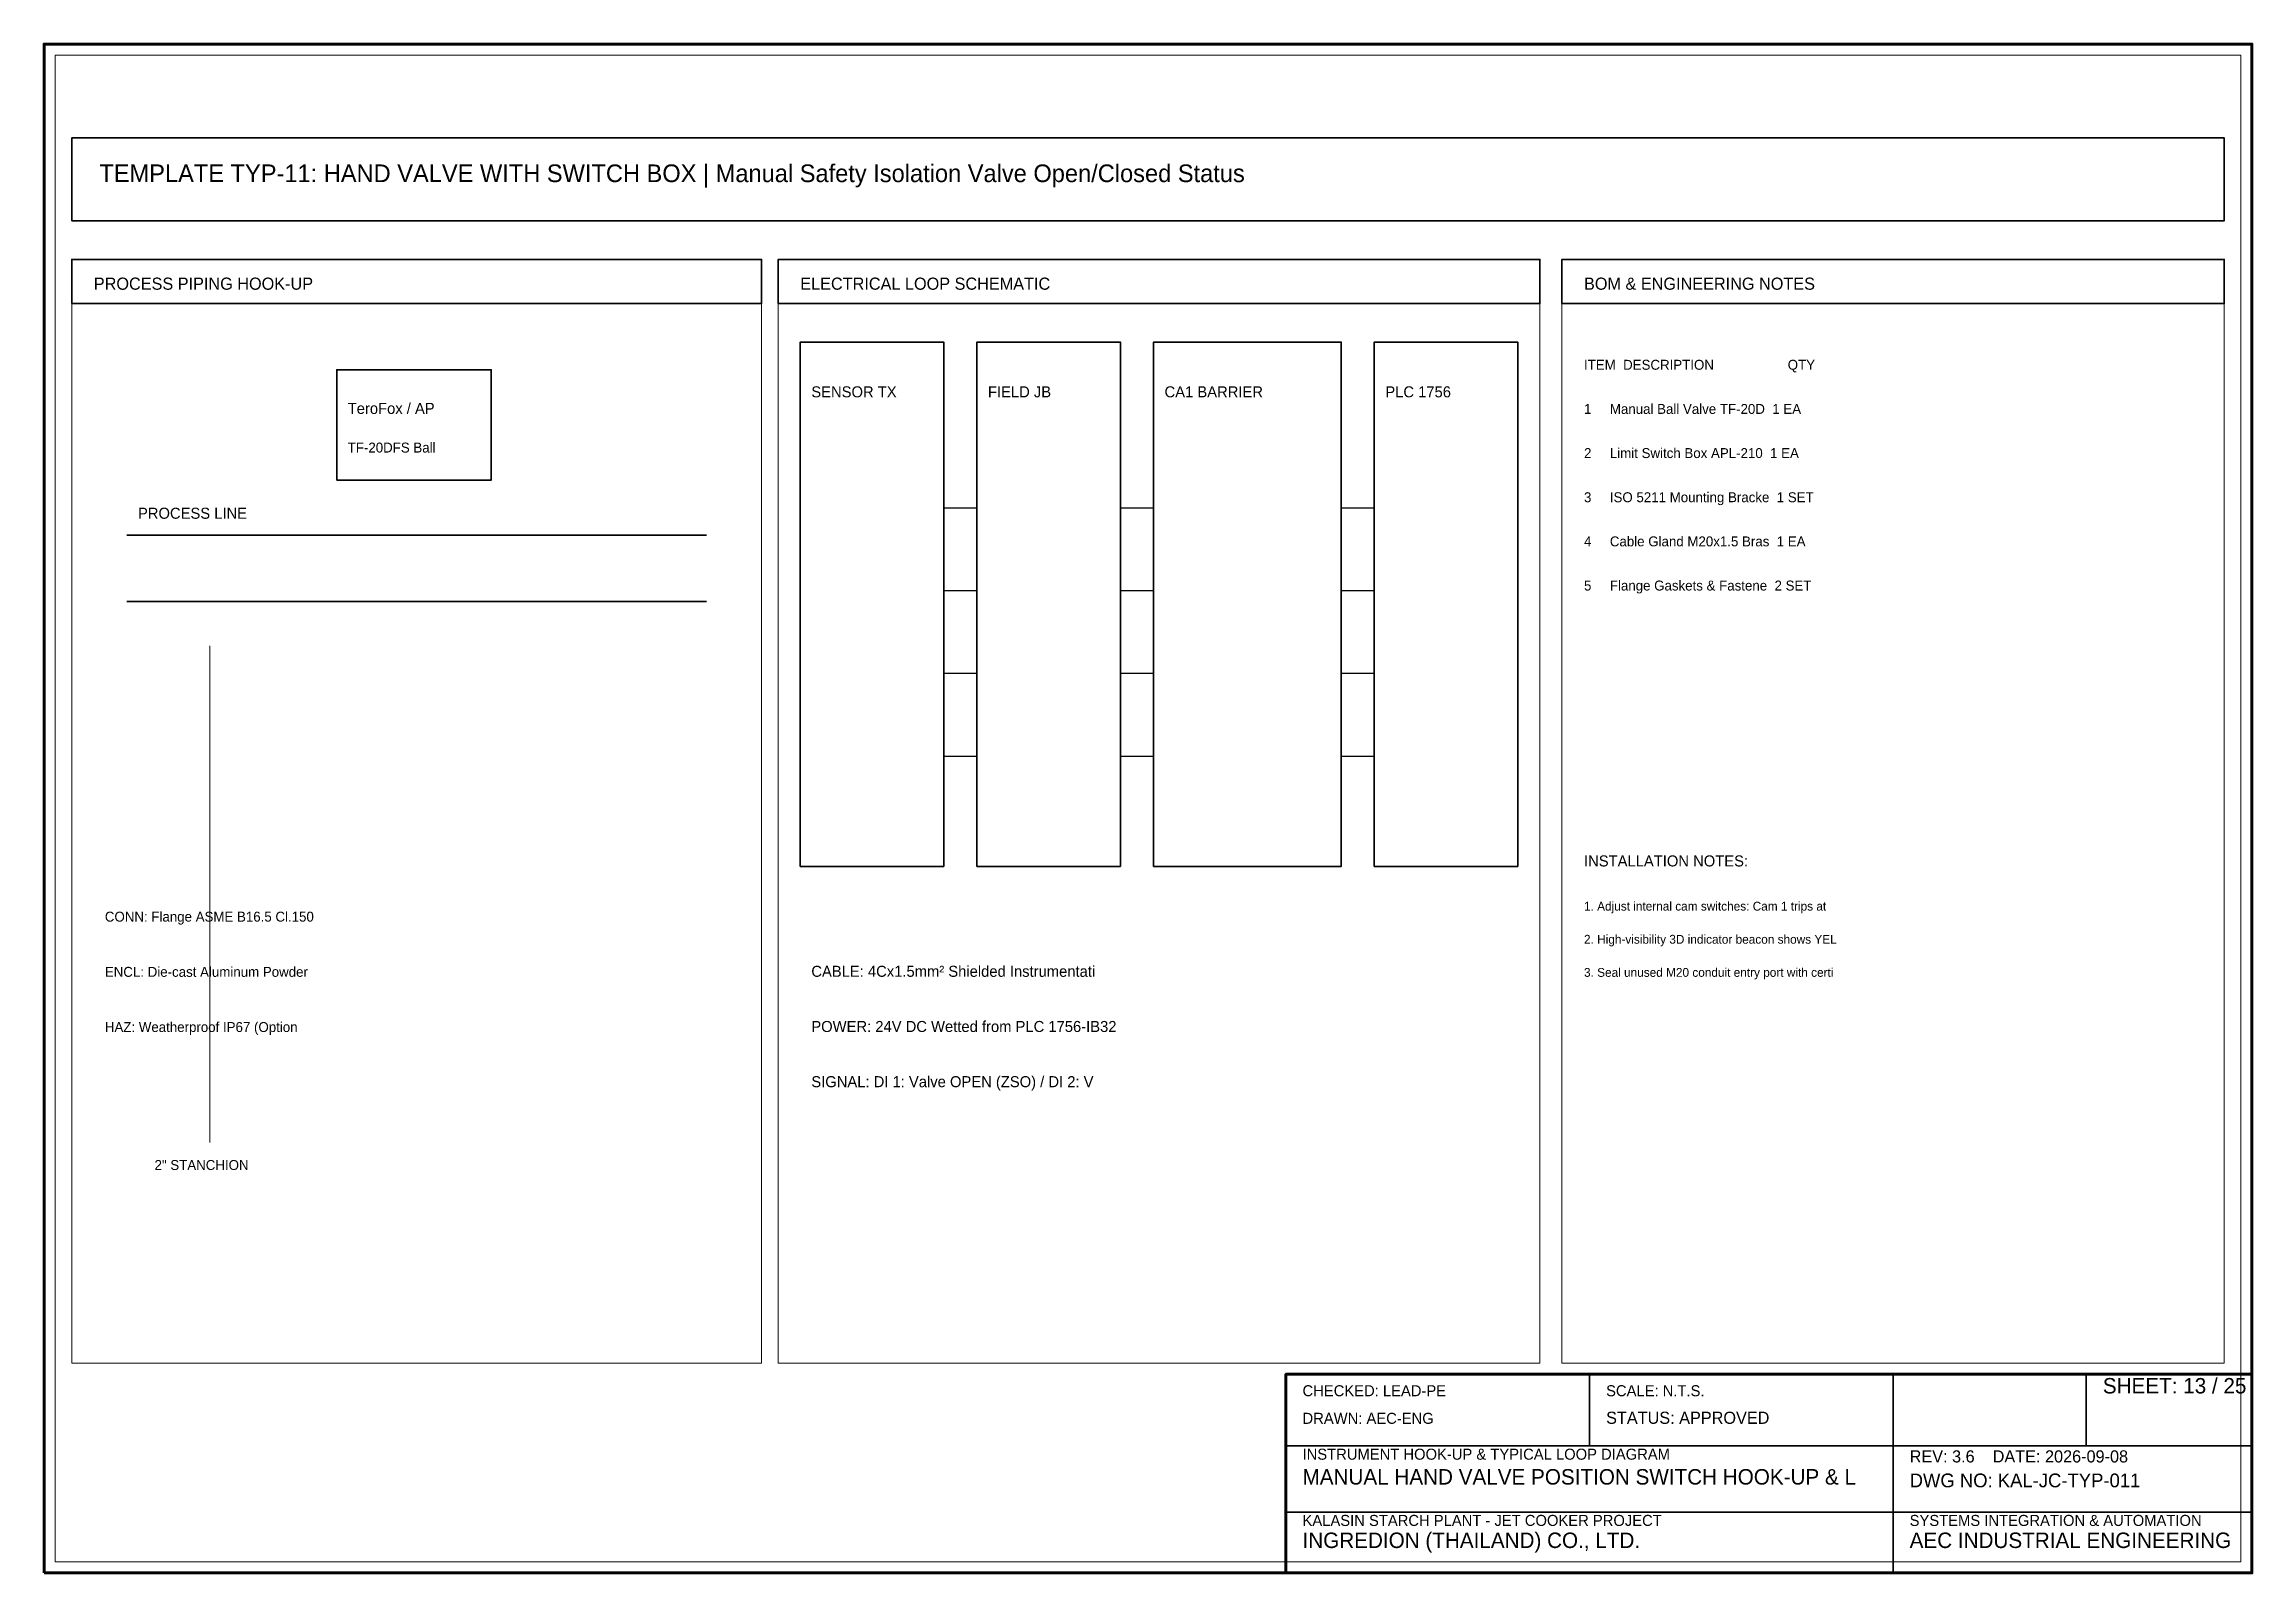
# Model space of a CAD drawing. Header units: millimetres. Extents: x 0 to 2200, y -1280 to 277.
# Drawn here: x 900 to 1300, y -640 to -363 of the extents above; entities that cross this region are included whole.
import ezdxf

# ---------------------------------------------------------------- set-up
doc = ezdxf.new("R2010")
doc.units = ezdxf.units.MM
for name, color, linetype, lineweight in [('0_BORDER', 7, 'Continuous', 70), ('0_TITLE_BLOCK', 4, 'Continuous', 35), ('IE-CABLE', 6, 'Continuous', 25), ('IE-EQUIP', 2, 'Continuous', 35), ('IE-WIRE', 1, 'Continuous', 25), ('NOTATIONS', 8, 'Continuous', 18), ('RELAYS', 30, 'Continuous', 35), ('TER', 3, 'Continuous', 35), ('TEXTS', 7, 'Continuous', 25)]:
    doc.layers.add(name, color=color, linetype=linetype, lineweight=lineweight)

msp = doc.modelspace()

# ---------------------------------------------------------------- texts
at = {"layer": '0_TITLE_BLOCK'}
for s, height, p in [('TEMPLATE TYP-11: HAND VALVE WITH SWITCH BOX | Manual Safety Isolation Valve Open/Closed Status', 3.2, (910, -388)), ('PROCESS PIPING HOOK-UP', 2.2, (909, -407.5)), ('ELECTRICAL LOOP SCHEMATIC', 2.2, (1037, -407.5)), ('BOM & ENGINEERING NOTES', 2.2, (1179, -407.5)), ('ITEM  DESCRIPTION                    QTY', 1.8, (1179, -422)), ('INSTALLATION NOTES:', 2, (1179, -512)), ('SHEET: 13 / 25', 2.8, (1273, -607.5)), ('STATUS: APPROVED', 2.2, (1183, -613)), ('MANUAL HAND VALVE POSITION SWITCH HOOK-UP & L', 2.8, (1128, -624)), ('INGREDION (THAILAND) CO., LTD.', 2.8, (1128, -635.5)), ('AEC INDUSTRIAL ENGINEERING', 2.8, (1238, -635.5))]:
    msp.add_text(s, height=height, dxfattribs=at).set_placement(p)
at = {"layer": 'IE-CABLE'}
msp.add_text('CABLE: 4Cx1.5mm² Shielded Instrumentati', height=2, dxfattribs=at).set_placement((1039, -532))
at = {"layer": 'NOTATIONS'}
for s, height, p in [('TF-20DFS Ball ', 1.8, (955, -437)), ('1. Adjust internal cam switches: Cam 1 trips at ', 1.6, (1179, -520)), ('2. High-visibility 3D indicator beacon shows YEL', 1.6, (1179, -526)), ('3. Seal unused M20 conduit entry port with certi', 1.6, (1179, -532)), ('2" STANCHION', 1.8, (920, -567))]:
    msp.add_text(s, height=height, dxfattribs=at).set_placement(p)
at = {"layer": 'TER'}
msp.add_text('FIELD JB', height=2, dxfattribs=at).set_placement((1071, -427))
at = {"layer": 'TEXTS'}
for s, height, p in [('TeroFox / AP', 2, (955, -430)), ('SENSOR TX', 2, (1039, -427)), ('CA1 BARRIER', 2, (1103, -427)), ('PLC 1756', 2, (1143, -427)), ('1     Manual Ball Valve TF-20D  1 EA', 1.8, (1179, -430)), ('2     Limit Switch Box APL-210  1 EA', 1.8, (1179, -438)), ('PROCESS LINE', 2, (917, -449)), ('3     ISO 5211 Mounting Bracke  1 SET', 1.8, (1179, -446)), ('4     Cable Gland M20x1.5 Bras  1 EA', 1.8, (1179, -454)), ('5     Flange Gaskets & Fastene  2 SET', 1.8, (1179, -462)), ('CONN: Flange ASME B16.5 Cl.150 ', 1.8, (911, -522)), ('ENCL: Die-cast Aluminum Powder ', 1.8, (911, -532)), ('POWER: 24V DC Wetted from PLC 1756-IB32', 2, (1039, -542)), ('HAZ: Weatherproof IP67 (Option', 1.8, (911, -542)), ('SIGNAL: DI 1: Valve OPEN (ZSO) / DI 2: V', 2, (1039, -552)), ('CHECKED: LEAD-PE', 2, (1128, -608)), ('SCALE: N.T.S.', 2, (1183, -608)), ('DRAWN: AEC-ENG', 2, (1128, -613)), ('INSTRUMENT HOOK-UP & TYPICAL LOOP DIAGRAM', 2, (1128, -619.5)), ('REV: 3.6    DATE: 2026-09-08', 2.2, (1238, -620)), ('DWG NO: KAL-JC-TYP-011', 2.5, (1238, -624.5)), ('KALASIN STARCH PLANT - JET COOKER PROJECT', 2, (1128, -631.5)), ('SYSTEMS INTEGRATION & AUTOMATION', 2, (1238, -631.5))]:
    msp.add_text(s, height=height, dxfattribs=at).set_placement(p)

# ---------------------------------------------------------------- linework, layer by layer
at = {"layer": '0_BORDER'}
for points in [[(900, -640), (1300, -640), (1300, -363), (900, -363)], [(1125, -640), (1300, -640), (1300, -604), (1125, -604)]]:
    msp.add_lwpolyline(points, close=True, dxfattribs=at)
at = {"layer": '0_TITLE_BLOCK'}
for p, q in [((1180, -617), (1180, -604)), ((1235, -617), (1235, -604)), ((1270, -617), (1270, -604)), ((1125, -617), (1300, -617)), ((1235, -640), (1235, -617)), ((1125, -629), (1300, -629))]:
    msp.add_line(p, q, dxfattribs=at)
for points in [[(905, -410), (1030, -410), (1030, -402), (905, -402)], [(1033, -410), (1171, -410), (1171, -402), (1033, -402)], [(1175, -410), (1295, -410), (1295, -402), (1175, -402)]]:
    msp.add_lwpolyline(points, close=True, dxfattribs=at)
at = {"layer": 'IE-CABLE'}
for p, q in [((1095, -447), (1101, -447)), ((1095, -462), (1101, -462)), ((1095, -477), (1101, -477)), ((1095, -492), (1101, -492))]:
    msp.add_line(p, q, dxfattribs=at)
at = {"layer": 'IE-EQUIP'}
for p, q in [((915, -452), (1020, -452)), ((915, -464), (1020, -464))]:
    msp.add_line(p, q, dxfattribs=at)
for points in [[(905, -395), (1295, -395), (1295, -380), (905, -380)], [(1037, -512), (1063, -512), (1063, -417), (1037, -417)], [(1141, -512), (1167, -512), (1167, -417), (1141, -417)], [(953, -442), (981, -442), (981, -422), (953, -422)]]:
    msp.add_lwpolyline(points, close=True, dxfattribs=at)
at = {"layer": 'IE-WIRE'}
for p, q in [((1063, -447), (1069, -447)), ((1135, -447), (1141, -447)), ((1063, -462), (1069, -462)), ((1135, -462), (1141, -462)), ((1063, -477), (1069, -477)), ((1135, -477), (1141, -477)), ((1063, -492), (1069, -492)), ((1135, -492), (1141, -492))]:
    msp.add_line(p, q, dxfattribs=at)
at = {"layer": 'NOTATIONS'}
msp.add_line((930, -562), (930, -472), dxfattribs=at)
for points in [[(902, -638), (1298, -638), (1298, -365), (902, -365)], [(905, -602), (1030, -602), (1030, -402), (905, -402)], [(1033, -602), (1171, -602), (1171, -402), (1033, -402)], [(1175, -602), (1295, -602), (1295, -402), (1175, -402)]]:
    msp.add_lwpolyline(points, close=True, dxfattribs=at)
at = {"layer": 'RELAYS'}
msp.add_lwpolyline([(1101, -512), (1135, -512), (1135, -417), (1101, -417)], close=True, dxfattribs=at)
at = {"layer": 'TER'}
msp.add_lwpolyline([(1069, -512), (1095, -512), (1095, -417), (1069, -417)], close=True, dxfattribs=at)

msp.set_redraw_order([(e.dxf.handle, doc.entitydb.next_handle()) for e in msp.query("TEXT MTEXT ATTDEF DIMENSION ARC_DIMENSION")])  # texts and dimensions are drawn at this point

doc.saveas('drawing.dxf')
